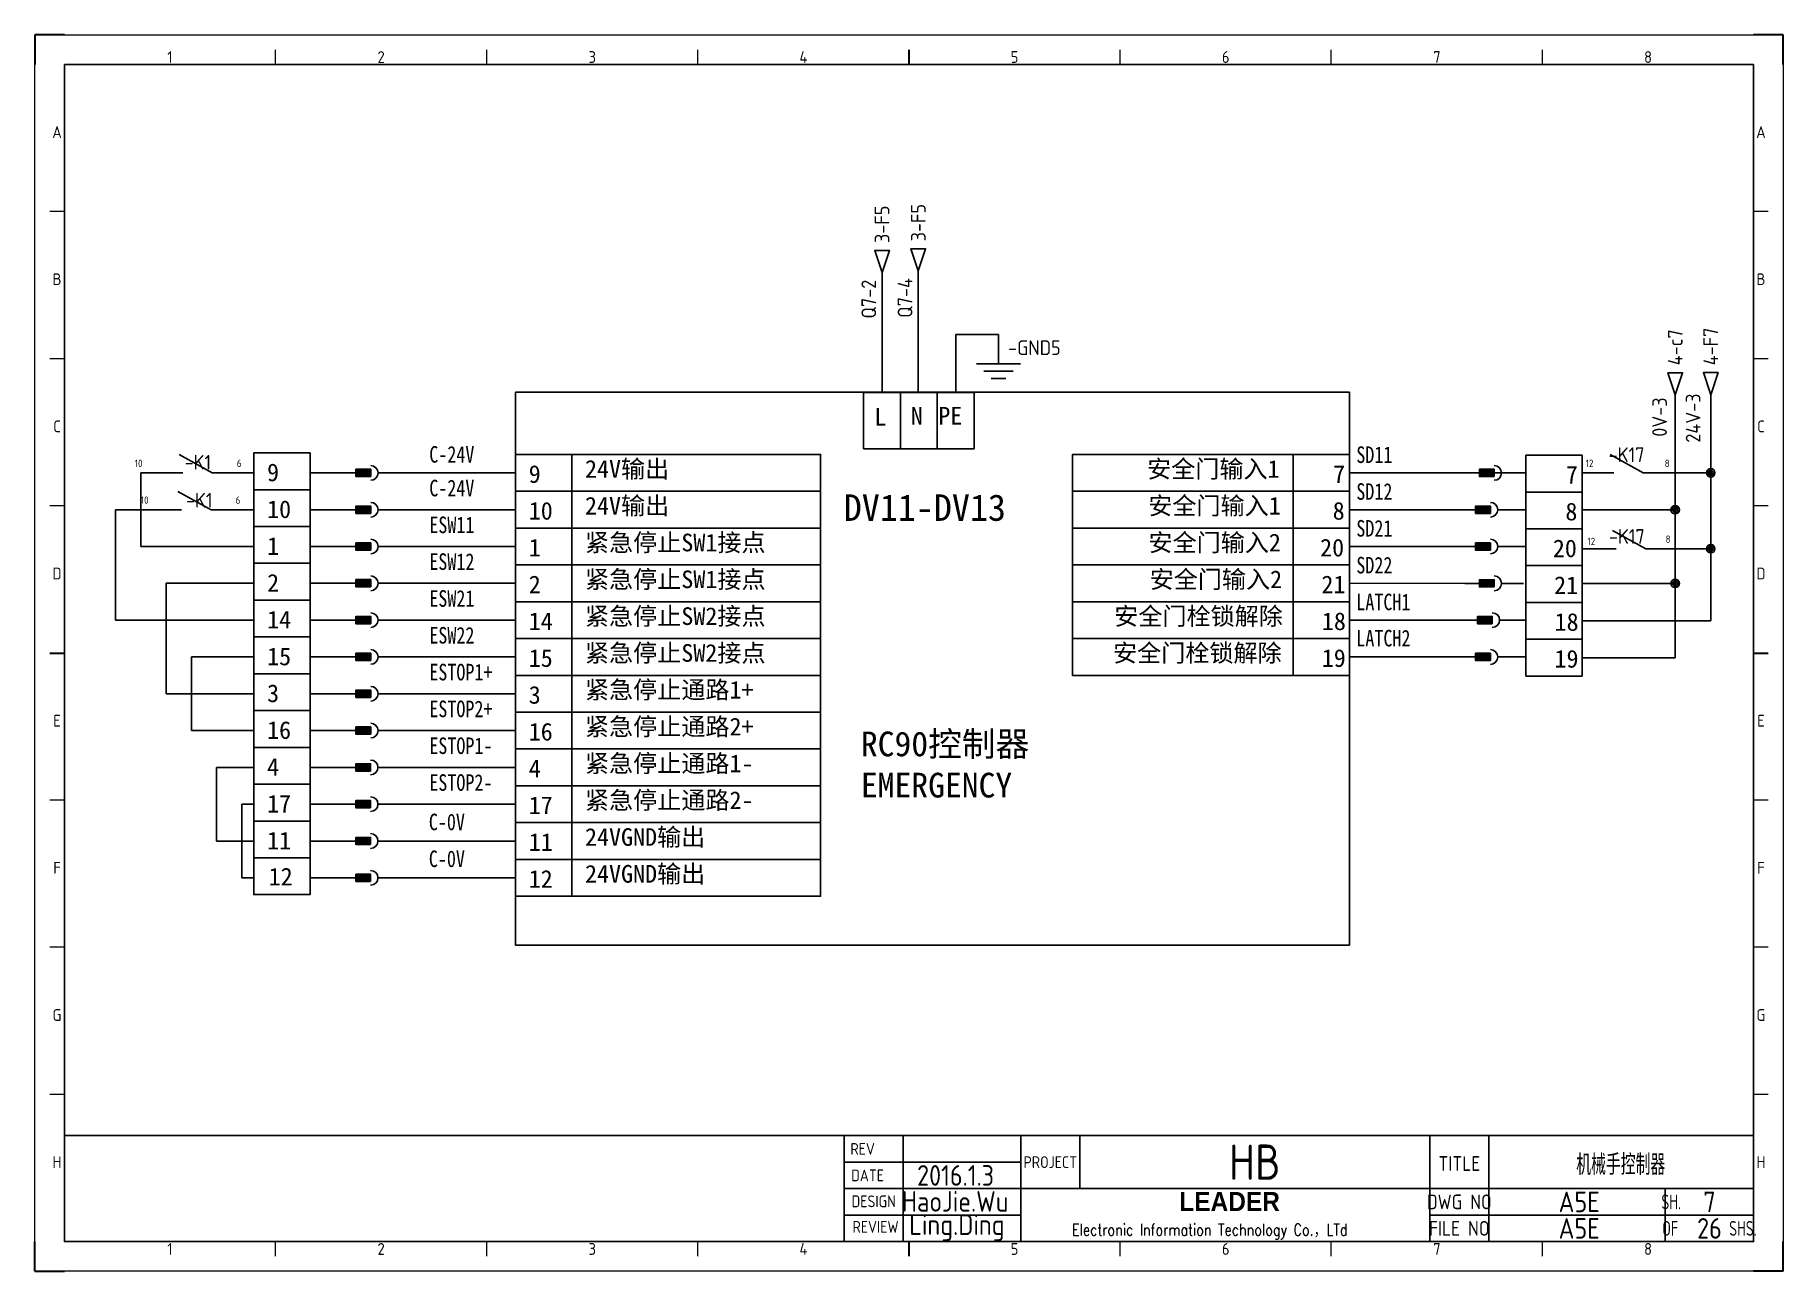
# Model space of a CAD drawing. Header units: millimetres. Extents: x -1699 to 15529, y -2130 to 61.
# Drawn here: x 2331 to 2925, y -2123 to -1703 of the extents above; entities that cross this region are included whole.
import ezdxf
from ezdxf.enums import TextEntityAlignment as Align

# ---------------------------------------------------------------- set-up
doc = ezdxf.new("R2010")
doc.units = ezdxf.units.MM
doc.header["$LTSCALE"] = 10
for name, color, linetype in [('AE_BOR', 1, 'Continuous'), ('BLK_2.5mm^2', 7, 'Continuous'), ('SYMS', 7, 'Continuous'), ('TAGS', 51, 'Continuous'), ('TERMS', 123, 'Continuous'), ('WIREREF_DEST', 61, 'Continuous'), ('XREF', 7, 'Continuous'), ('YEL_14_THHN', 7, 'Continuous'), ('图框_标题栏属性', 1, 'Continuous'), ('图框_标题栏文字', 6, 'Continuous')]:
    doc.layers.add(name, color=color, linetype=linetype)
doc.styles.add('ACGBTS', font='ISOCP.SHX')
doc.styles.add('CCFS', font='', dxfattribs={"height": 0.7})
doc.styles.get("Standard").update_dxf_attribs({"font": 'simplex.shx', "width": 0.8, "height": 1.625, "bigfont": 'spec_bar.shx'})
doc.styles.add('sxj', font='', dxfattribs={"height": 5})
doc.styles.add('WD_IEC', font='ISOCP2.shx', dxfattribs={"height": 4, "bigfont": 'gbcbig.shx'})
doc.styles.add('工程字', font='gbenor.shx', dxfattribs={"bigfont": 'gbcbig.shx'})
doc.styles.get('CCFS').set_extended_font_data('SimSun')
doc.styles.get('sxj').set_extended_font_data('SimSun')

msp = doc.modelspace()

# ---------------------------------------------------------------- texts
at = {"attachment_point": 1}
for s, width, gutter_width, insert, char_height, style in [('N', 29.3004, 1, (2629.11, -1829.27), 6, 'CCFS'), ('PE', 29.3004, 1, (2638.45, -1829.27), 6, 'CCFS'), ('L', 29.3004, 1, (2616.71, -1829.59), 6, 'CCFS'), ('24V输出', 29.3004, 1, (2518.39, -1847.33), 6, 'CCFS'), ('\\pi3.4225;安全门输入1', 49.2437, 1, (2705.98, -1847.33), 6, 'CCFS'), ('9', 29.3004, 1, (2410.36, -1848.52), 6, 'CCFS'), ('9', 29.3004, 1, (2499.27, -1849.07), 6, 'CCFS'), ('\\pi26.067;7', 29.3004, 1, (2746.55, -1849.07), 6, 'CCFS'), ('\\pi26.067;7', 29.3004, 1, (2825.63, -1849.31), 6, 'CCFS'), ('24V输出', 29.3004, 1, (2518.39, -1859.84), 6, 'CCFS'), ('\\P{\\H1.8x;  DV11-DV13}', 47.4285, 25, (2606.33, -1850.65), 5, 'sxj'), ('\\pi8.6148;安全门输入1', 54.436, 1, (2701.18, -1859.84), 6, 'CCFS'), ('10', 29.3004, 1, (2410.36, -1861.03), 6, 'CCFS'), ('10', 29.3004, 1, (2499.27, -1861.57), 6, 'CCFS'), ('\\pi25.9;8', 29.3004, 1, (2746.55, -1861.57), 6, 'CCFS'), ('\\pi25.9;8', 29.3004, 1, (2825.63, -1861.82), 6, 'CCFS'), ('1', 29.3004, 1, (2410.36, -1873.54), 6, 'CCFS'), ('1', 29.3004, 1, (2499.27, -1874.08), 6, 'CCFS'), ('紧急停止SW1接点', 73.2002, 1, (2518.39, -1872.35), 6, 'CCFS'), ('\\pi7.0813;安全门输入2', 53.2378, 1, (2702.78, -1872.35), 6, 'CCFS'), ('\\pi21.634;20', 29.3004, 1, (2746.55, -1874.08), 6, 'CCFS'), ('\\pi21.634;20', 29.3004, 1, (2825.63, -1874.33), 6, 'CCFS'), ('2', 29.3004, 1, (2410.36, -1886.05), 6, 'CCFS'), ('2', 29.3004, 1, (2499.27, -1886.59), 6, 'CCFS'), ('紧急停止SW1接点', 70.7084, 1, (2518.39, -1884.85), 6, 'CCFS'), ('\\pi7.0813;安全门输入2', 53.2378, 1, (2703.18, -1884.85), 6, 'CCFS'), ('\\pi22.067;21', 29.3004, 1, (2746.55, -1886.59), 6, 'CCFS'), ('\\pi22.067;21', 29.3004, 1, (2825.63, -1886.84), 6, 'CCFS'), ('14', 29.3004, 1, (2410.36, -1898.56), 6, 'CCFS'), ('14', 29.3004, 1, (2499.27, -1899.1), 6, 'CCFS'), ('紧急停止SW2接点', 70.978, 1, (2518.39, -1897.36), 6, 'CCFS'), ('\\pi5.1531;安全门栓锁解除', 64.2816, 1, (2693.07, -1897.36), 6, 'CCFS'), ('\\pi22.234;18', 29.3004, 1, (2746.55, -1899.1), 6, 'CCFS'), ('\\pi22.234;18', 29.3004, 1, (2825.63, -1899.34), 6, 'CCFS'), ('15', 29.3004, 1, (2410.36, -1911.06), 6, 'CCFS'), ('15', 29.3004, 1, (2499.27, -1911.61), 6, 'CCFS'), ('紧急停止SW2接点', 77.9616, 1, (2518.39, -1909.87), 6, 'CCFS'), ('\\pi7.1501;安全门栓锁解除', 66.2786, 1, (2690.67, -1909.87), 6, 'CCFS'), ('\\pi22.2;19', 29.3004, 1, (2746.55, -1911.61), 6, 'CCFS'), ('\\pi22.2;19', 29.3004, 1, (2825.63, -1911.85), 6, 'CCFS'), ('3', 29.3004, 1, (2410.36, -1923.57), 6, 'CCFS'), ('3', 29.3004, 1, (2499.27, -1924.12), 6, 'CCFS'), ('紧急停止通路1+', 82.451, 1, (2518.39, -1922.38), 6, 'CCFS'), ('16', 29.3004, 1, (2410.36, -1936.08), 6, 'CCFS'), ('紧急停止通路2+', 90.471, 1, (2518.39, -1934.89), 6, 'CCFS'), ('16', 29.3004, 1, (2499.27, -1936.63), 6, 'CCFS'), ('RC90控制器\\PEMERGENCY', 63.3083, 1, (2612.13, -1939.58), 8.4, 'CCFS'), ('紧急停止通路1-', 91.4696, 1, (2518.39, -1947.4), 6, 'CCFS'), ('4', 29.3004, 1, (2410.36, -1948.59), 6, 'CCFS'), ('4', 29.3004, 1, (2499.27, -1949.13), 6, 'CCFS'), ('紧急停止通路2-', 91.9688, 1, (2518.39, -1959.9), 6, 'CCFS'), ('17', 29.3004, 1, (2410.36, -1961.1), 6, 'CCFS'), ('17', 29.3004, 1, (2499.27, -1961.64), 6, 'CCFS'), ('24VGND输出', 49.2789, 1, (2518.39, -1972.41), 6, 'CCFS'), ('11', 29.3004, 1, (2410.36, -1973.61), 6, 'CCFS'), ('11', 29.3004, 1, (2499.27, -1974.15), 6, 'CCFS'), ('12', 29.3004, 1, (2410.9, -1985.86), 6, 'CCFS'), ('12', 29.3004, 1, (2499.27, -1986.66), 6, 'CCFS'), ('24VGND输出', 49.2789, 1, (2518.39, -1984.92), 6, 'CCFS')]:
    msp.add_mtext_dynamic_manual_height_columns(s, width=width, gutter_width=gutter_width, heights=[0], dxfattribs=dict(at, insert=insert, char_height=char_height, style=style))
at = {"char_height": 5.6314, "width": 13.8793, "attachment_point": 1}
for s, insert in [('{\\fSimSun|b0|i0|c134|p2;C-24V}', (2465.48, -1842.57)), ('{\\fSimSun|b0|i0|c134|p2;SD11}', (2780.49, -1842.69)), ('{\\fSimSun|b0|i0|c134|p2;C-24V}', (2465.48, -1854.02)), ('{\\fSimSun|b0|i0|c134|p2;SD12}', (2780.49, -1855.2)), ('{\\fSimSun|b0|i0|c134|p2;ESW11}', (2465.49, -1866.53)), ('{\\fSimSun|b0|i0|c134|p2;SD21}', (2780.49, -1867.71)), ('{\\fSimSun|b0|i0|c134|p2;ESW12}', (2465.49, -1879.03)), ('{\\fSimSun|b0|i0|c134|p2;SD22}', (2780.49, -1880.22)), ('{\\fSimSun|b0|i0|c134|p2;ESW21}', (2465.49, -1891.54)), ('{\\fSimSun|b0|i0|c134|p2;LATCH1}', (2780.49, -1892.73)), ('{\\fSimSun|b0|i0|c134|p2;ESW22}', (2465.49, -1904.05)), ('{\\fSimSun|b0|i0|c134|p2;LATCH2}', (2780.49, -1905.03)), ('{\\fSimSun|b0|i0|c134|p2;ESTOP1+}', (2465.49, -1916.56)), ('{\\fSimSun|b0|i0|c134|p2;ESTOP2+}', (2465.49, -1929.07)), ('{\\fSimSun|b0|i0|c134|p2;ESTOP1-}', (2465.49, -1941.58)), ('{\\fSimSun|b0|i0|c134|p2;ESTOP2-}', (2465.49, -1954.09)), ('{\\fSimSun|b0|i0|c134|p2;C-0V}', (2465.33, -1967.48)), ('{\\fSimSun|b0|i0|c134|p2;C-0V}', (2465.33, -1979.99))]:
    msp.add_mtext(s, dxfattribs=dict(at, insert=insert))

# ---------------------------------------------------------------- blocks, each defined once
blk = doc.blocks.new('Border')
for p, q in [((584, 410), (10, 410)), ((10, 410), (10, 10)), ((584, 10), (584, 410)), ((10, 10), (584, 10))]:
    blk.add_line(p, q)
at = {"layer": 'AE_BOR', "color": 1, "lineweight": 30}
for p, q in [((10, 420), (0, 420)), ((0, 420), (0, 410)), ((594, 420), (584, 420)), ((594, 410), (594, 420)), ((297, 410), (297, 415)), ((5, 210), (10, 210)), ((584, 210), (589, 210)), ((0, 0), (0, 10)), ((297, 5), (297, 10)), ((594, 0), (594, 10)), ((0, 0), (10, 0)), ((594, 0), (584, 0))]:
    blk.add_line(p, q, dxfattribs=at)
at = {"layer": 'AE_BOR', "color": 1, "lineweight": 15}
for p, q in [((0, 420), (594, 420)), ((0, 0), (0, 420)), ((594, 420), (594, 0)), ((81.75, 410), (81.75, 415)), ((153.5, 410), (153.5, 415)), ((225.25, 410), (225.25, 415)), ((368.75, 410), (368.75, 415)), ((440.5, 410), (440.5, 415)), ((512.25, 410), (512.25, 415)), ((10, 360), (5, 360)), ((589, 360), (584, 360)), ((10, 310), (5, 310)), ((589, 310), (584, 310)), ((10, 260), (5, 260)), ((589, 260), (584, 260)), ((10, 160), (5, 160)), ((589, 160), (584, 160)), ((10, 110), (5, 110)), ((589, 110), (584, 110)), ((10, 60), (5, 60)), ((589, 60), (584, 60)), ((81.75, 5), (81.75, 10)), ((153.5, 5), (153.5, 10)), ((225.25, 5), (225.25, 10)), ((368.75, 5), (368.75, 10)), ((440.5, 5), (440.5, 10)), ((512.25, 5), (512.25, 10)), ((594, 0), (0, 0))]:
    blk.add_line(p, q, dxfattribs=at)
at = {"layer": 'AE_BOR', "color": 1, "lineweight": 15, "style": 'ACGBTS'}
for s, p in [('1', (45.875, 412.5)), ('2', (117.625, 412.5)), ('3', (189.375, 412.5)), ('4', (261.125, 412.5)), ('5', (332.875, 412.5)), ('6', (404.625, 412.5)), ('7', (476.375, 412.5)), ('8', (548.125, 412.5)), ('A', (7.5, 387)), ('A', (586.5, 387)), ('B', (7.5, 337)), ('B', (586.5, 337)), ('C', (7.5, 287)), ('C', (586.5, 287)), ('D', (7.5, 237)), ('D', (586.5, 237)), ('E', (7.5, 187)), ('E', (586.5, 187)), ('F', (7.5, 137)), ('F', (586.5, 137)), ('G', (7.5, 87)), ('G', (586.5, 87)), ('H', (7.5, 37)), ('H', (586.5, 37)), ('1', (45.875, 7.5)), ('2', (117.625, 7.5)), ('3', (189.375, 7.5)), ('4', (261.125, 7.5)), ('5', (332.875, 7.5)), ('6', (404.625, 7.5)), ('7', (476.375, 7.5)), ('8', (548.125, 7.5))]:
    blk.add_text(s, height=4, dxfattribs=at).set_placement(p, align=Align.MIDDLE)
blk = doc.blocks.new('TITLE3')
for p, q in [((-309, 0), (-309, 36)), ((-289, 0), (-289, 36)), ((-249, 0), (-249, 36)), ((-249, 0), (-249, 36)), ((-249, 0), (-249, 36)), ((-229, 36), (-229, 27)), ((-110, 0), (-110, 36)), ((-90, 0), (-90, 36)), ((-309, 27), (-249, 27)), ((-229, 27), (-229, 18)), ((-309, 18), (-248.01, 18)), ((-249, 18), (0, 18)), ((-30, 0), (-30, 18)), ((-309, 9), (-249, 9)), ((-110, 9), (0, 9)), ((-289, 4.18), (-289, 4.18)), ((-289, 4.18), (-289, 4.18))]:
    blk.add_line(p, q)
blk.add_lwpolyline([(-309, 36), (-574, 36), (-574, 0), (-309, 0)], close=True)
blk.add_lwpolyline([(-309, 0), (0, 0), (0, 36), (-309, 36)])
at = {"insert": (-248.01, 16.87), "char_height": 5, "attachment_point": 1}
blk.add_mtext_dynamic_manual_height_columns('\\pi52.854;{\\fArial Black|b0|i0|c0|p34;\\H1.3x;LEADER\\Fsimplex,spec_bar|c134;\\H1.0769x; }\\P\\pi16.37;{\\H0.8x;Electronic Information Technology Co.\\fSimSun|b0|i0|c134|p2;，\\Fsimplex,spec_bar|c134;LTd}', width=138.0147, gutter_width=8.12, heights=[69.93], dxfattribs=at)
at = {"layer": '图框_标题栏属性', "style": '工程字'}
for tag, height, p in [('版本', 7, (-271.17, 31.5)), ('项目', 12, (-169.5, 27)), ('名称', 7, (-45.16, 26.53)), ('日期', 7, (-271.17, 22.5)), ('制图', 7, (-271.33, 13.69)), ('文件', 7, (-59.26, 13.5)), ('页数', 7, (-16.34, 13.5)), ('审核', 7, (-270.7, 4.72)), ('图号', 7, (-59.26, 4.5)), ('总数', 7, (-16.34, 4.5))]:
    blk.add_attdef(tag, text='', height=height, dxfattribs=at).set_placement(p, align=Align.MIDDLE)
at = {"layer": '图框_标题栏文字', "style": '工程字'}
for s, height, p in [('REV', 4, (-302.75, 31.5)), ('DATE', 4, (-301.08, 22.5)), ('PROJECT', 4, (-239, 27)), ('TITLE', 5, (-100, 26.53)), ('DESIGN', 4, (-299, 13.69)), ('DWG NO', 5, (-100, 13.5)), ('REVIEW', 4, (-298.37, 5.01)), ('FILE NO', 5, (-100, 4.5))]:
    blk.add_text(s, height=height, dxfattribs=at).set_placement(p, align=Align.MIDDLE_CENTER)
at = {"layer": '图框_标题栏文字', "style": '工程字', "width": 0.8}
for s, p in [('SH.            ', (-15, 13.5)), ('OF        SHS.', (-15, 4.5))]:
    blk.add_text(s, height=5, dxfattribs=at).set_placement(p, align=Align.MIDDLE_CENTER)
blk = doc.blocks.new('VGND2')
for p, q in [((0, 0), (0, -5)), ((-3.75, -5), (3.75, -5)), ((-2.5, -6.25), (2.5, -6.25)), ((-1.25, -7.5), (1.25, -7.5))]:
    blk.add_line(p, q)
at = {"style": 'WD_IEC'}
for tag, p in [('INST', (-5.25, 2.75)), ('LOC', (-5.25, -0.75)), ('TAG1', (-5.25, -4.25))]:
    blk.add_attdef(tag, text='', height=2.5, dxfattribs=at).set_placement(p, align=Align.RIGHT)
at = {"style": 'WD_IEC', "flags": 1}
blk.add_attdef('X2TERM01', (0, 0), '', height=0.32, dxfattribs=at)
blk = doc.blocks.new('HCN1PJ')
for p, q in [((-2.5, 0), (-5, 0)), ((5, 0), (1.25, 0))]:
    blk.add_line(p, q)
blk.add_lwpolyline([(0, -0.62), (0, 0.62), (-2.5, 0.62), (-2.5, -0.62)], close=True)
blk.add_arc((0, 0), 1.25, 270, 90)
blk.add_solid([(-2.5, -0.62), (0, -0.62), (-2.5, 0.62), (0, 0.62)])
at = {"style": 'WD_IEC'}
for tag, p in [('DESC1', (-2, 19.75)), ('DESC2', (-2, 16.75)), ('DESC3', (-2, 13.75)), ('TAG1', (-2, 4.75)), ('TERM02', (5, 1))]:
    blk.add_attdef(tag, text='', height=2, dxfattribs=at).set_placement(p, align=Align.RIGHT)
at = {"style": 'WD_IEC', "flags": 1}
for tag, p in [('INST', (-2, 10.75)), ('LOC', (-2, 7.75))]:
    blk.add_attdef(tag, text='', height=2, dxfattribs=at).set_placement(p, align=Align.RIGHT)
at = {"style": 'WD_IEC'}
blk.add_attdef('TERM01', (-5, 1), '', height=2, dxfattribs=at)
at = {"style": 'WD_IEC', "flags": 1}
for tag, p, height in [('X4TERM01', (-5, 0), 0.32), ('X2LINK', (-1.25, 1.25), 0.32), ('X1TERM02', (5, 0), 0.32), ('X4TERMDESC01', (-5, -0.52), 0.32), ('ASSYCODE', (-5, -2.5), 1), ('X8LINK', (-1.25, -1.25), 0.32), ('X1TERMDESC02', (5, -0.52), 0.32), ('MFG', (5.25, -3.5), 1.5), ('WDBLKNAM', (-5, -6.87), 1), ('FAMILY', (-5, -4), 1), ('CATDESC', (-5, -5.5), 1), ('CAT', (5.25, -6), 1.5)]:
    blk.add_attdef(tag, p, '', height=height, dxfattribs=at)
blk = doc.blocks.new('HCN2PJ')
for p, q in [((-2.5, 0), (-5, 0)), ((5, 0), (1.25, 0))]:
    blk.add_line(p, q)
blk.add_lwpolyline([(0, -0.62), (0, 0.62), (-2.5, 0.62), (-2.5, -0.62)], close=True)
blk.add_arc((0, 0), 1.25, 270, 90)
blk.add_solid([(-2.5, -0.62), (0, -0.62), (-2.5, 0.62), (0, 0.62)])
at = {"style": 'WD_IEC'}
for tag, p in [('DESC1', (-2, 19.75)), ('DESC2', (-2, 16.75)), ('DESC3', (-2, 13.75)), ('TAG2', (-2, 4.75)), ('TERM02', (5, 1))]:
    blk.add_attdef(tag, text='', height=2, dxfattribs=at).set_placement(p, align=Align.RIGHT)
at = {"style": 'WD_IEC', "flags": 1}
for tag, p in [('INST', (-2, 10.75)), ('LOC', (-2, 7.75))]:
    blk.add_attdef(tag, text='', height=2, dxfattribs=at).set_placement(p, align=Align.RIGHT)
at = {"style": 'WD_IEC'}
blk.add_attdef('TERM01', (-5, 1), '', height=2, dxfattribs=at)
at = {"style": 'WD_IEC', "flags": 1}
for tag, p, height in [('X4TERM01', (-5, 0), 0.32), ('X2LINK', (-1.25, 1.25), 0.32), ('X1TERM02', (5, 0), 0.32), ('X4TERMDESC01', (-5, -0.52), 0.32), ('X8LINK', (-1.25, -1.25), 0.32), ('X1TERMDESC02', (5, -0.52), 0.32), ('FAMILY', (-5, -4), 1)]:
    blk.add_attdef(tag, p, '', height=height, dxfattribs=at)
blk = doc.blocks.new('HCR21')
for p, q in [((2.5, 0), (-3.12, 3.12)), ((-7.5, 0), (-2.5, 0)), ((2.5, 0), (7.5, 0))]:
    blk.add_line(p, q)
at = {"style": 'WD_IEC'}
for tag, p in [('INST', (-2.5, 10.12)), ('LOC', (-2.5, 7.12)), ('TAG2', (-2.5, 4.12)), ('DESC1', (-2.5, -9.25)), ('DESC2', (-2.5, -12.25)), ('DESC3', (-2.5, -15.25))]:
    blk.add_attdef(tag, text='', height=2.5, dxfattribs=at).set_placement(p, align=Align.RIGHT)
for tag, p, height, flags in [('TERM01', (-7.5, 1), 2, 8), ('X4TERM01', (-7.5, 0), 0.32, 1), ('X2LINK', (0, 2.27), 0.32, 1), ('X8LINK', (0, 0.77), 0.32, 1), ('X1TERM02', (7.5, 0), 0.32, 1), ('CONTACT', (6.5, -2.25), 1, 1), ('FAMILY', (6.5, -3.75), 1, 1), ('COMMON', (7.75, -3.5), 1, 1)]:
    blk.add_attdef(tag, p, '', height=height, dxfattribs=dict(at, flags=flags))
at = {"style": 'WD_IEC', "flags": 8}
for tag, height, p in [('TERM02', 2, (7.5, 1)), ('XREF', 2.5, (-2.5, -6.25))]:
    blk.add_attdef(tag, text='', height=height, dxfattribs=at).set_placement(p, align=Align.RIGHT)
blk = doc.blocks.new('HA1D2')
blk.add_lwpolyline([(0, 0), (-1.25, 3.75), (1.25, 3.75)], close=True)
at = {"style": 'WD_IEC'}
blk.add_attdef('XREF', text='', height=2.5, rotation=90, dxfattribs=at).set_placement((0, 5), align=Align.MIDDLE_LEFT)
at = {"style": 'WD_IEC', "flags": 1}
blk.add_attdef('SIGCODE', text='', height=1, dxfattribs=at).set_placement((-2.5, 1.8), align=Align.RIGHT)
blk.add_attdef('X8TERM01', (0, 0), '', height=0.32, dxfattribs=at)
at = {"style": 'WD_IEC', "flags": 8}
blk.add_attdef('WIRENO', text='', height=2.5, rotation=90, dxfattribs=at).set_placement((-1, -1.25), align=Align.RIGHT)
at = {"style": 'WD_IEC'}
blk.add_attdef('DESC1', text='', height=2.5, rotation=90, dxfattribs=at).set_placement((1, -1.25), align=Align.TOP_RIGHT)
blk = doc.blocks.new('WDDOT')
for radius in [0.72, 0.449, 0.223]:
    blk.add_circle((0, 0), radius)

# ---------------------------------------------------------------- linework, layer by layer
at = {"color": 2}
for p, q in [((2367.45, -1851.69), (2367.45, -1876.71)), ((2467.39, -1851.69), (2455.57, -1851.69)), ((2467.39, -1851.69), (2494.76, -1851.69)), ((2809.57, -1851.69), (2778.15, -1851.69)), ((2809.57, -1851.69), (2817.34, -1851.69)), ((2857.98, -1851.69), (2857.23, -1851.69)), ((2887.98, -1851.69), (2900.92, -1851.69)), ((2358.86, -1864.2), (2358.86, -1901.72)), ((2467.39, -1864.2), (2455.57, -1864.2)), ((2467.39, -1864.2), (2494.76, -1864.2)), ((2778.15, -1864.2), (2816.04, -1864.2)), ((2888.85, -1864.2), (2857.23, -1864.2)), ((2494.76, -1876.71), (2455.57, -1876.71)), ((2778.15, -1876.71), (2816.04, -1876.71)), ((2376.05, -1889.21), (2376.05, -1926.74)), ((2494.76, -1889.21), (2455.57, -1889.21)), ((2817.34, -1889.22), (2778.15, -1889.21)), ((2857.23, -1889.22), (2888.85, -1889.22)), ((2494.76, -1901.72), (2455.57, -1901.72)), ((2778.15, -1901.72), (2816.69, -1901.72)), ((2857.23, -1901.97), (2900.92, -1901.97)), ((2384.64, -1914.23), (2384.64, -1939.25)), ((2494.76, -1914.23), (2455.57, -1914.23)), ((2778.15, -1914.24), (2816.04, -1914.24)), ((2857.23, -1914.48), (2888.85, -1914.48)), ((2494.76, -1926.74), (2455.57, -1926.74)), ((2494.76, -1939.25), (2455.57, -1939.25)), ((2393.23, -1951.76), (2393.23, -1976.77)), ((2494.76, -1951.76), (2455.57, -1951.76)), ((2401.82, -1964.26), (2401.82, -1989.28)), ((2494.76, -1964.26), (2462.94, -1964.26)), ((2494.76, -1976.77), (2455.57, -1976.77)), ((2494.76, -1989.28), (2462.94, -1989.28))]:
    msp.add_line(p, q, dxfattribs=at)
for p, q in [((2778.15, -1851.69), (2831.21, -1851.69)), ((2837.34, -1851.69), (2838.1, -1851.69)), ((2885.5, -1877.47), (2900.92, -1877.47))]:
    msp.add_line(p, q)
for points in [[(2494.76, -1824.31), (2778.15, -1824.31), (2778.15, -2012.12), (2494.76, -2012.12)], [(2613.08, -1824.35), (2613.08, -1843.47), (2625.59, -1843.47), (2625.59, -1824.35)], [(2625.59, -1824.35), (2625.59, -1843.47), (2638.1, -1843.47), (2638.1, -1824.35)], [(2638.1, -1824.35), (2638.1, -1843.47), (2650.6, -1843.47), (2650.6, -1824.35)], [(2424.98, -1844.89), (2405.85, -1844.89), (2405.85, -1857.4), (2424.98, -1857.4)], [(2513.89, -1845.43), (2494.76, -1845.43), (2494.76, -1857.94), (2513.89, -1857.94)], [(2513.89, -1845.43), (2598.42, -1845.43), (2598.42, -1857.94), (2513.89, -1857.94)], [(2759.02, -1845.43), (2684.1, -1845.43), (2684.1, -1857.94), (2759.02, -1857.94)], [(2759.02, -1845.43), (2778.15, -1845.43), (2778.15, -1857.94), (2759.02, -1857.94)], [(2838.1, -1845.68), (2857.23, -1845.68), (2857.23, -1858.19), (2838.1, -1858.19)], [(2424.98, -1857.4), (2405.85, -1857.4), (2405.85, -1869.91), (2424.98, -1869.91)], [(2513.89, -1857.94), (2494.76, -1857.94), (2494.76, -1870.45), (2513.89, -1870.45)], [(2513.89, -1857.94), (2598.42, -1857.94), (2598.42, -1870.45), (2513.89, -1870.45)], [(2759.02, -1857.94), (2684.1, -1857.94), (2684.1, -1870.45), (2759.02, -1870.45)], [(2759.02, -1857.94), (2778.15, -1857.94), (2778.15, -1870.45), (2759.02, -1870.45)], [(2838.1, -1858.19), (2857.23, -1858.19), (2857.23, -1870.7), (2838.1, -1870.7)], [(2424.98, -1869.91), (2405.85, -1869.91), (2405.85, -1882.42), (2424.98, -1882.42)], [(2513.89, -1870.45), (2494.76, -1870.45), (2494.76, -1882.96), (2513.89, -1882.96)], [(2513.89, -1870.45), (2598.42, -1870.45), (2598.42, -1882.96), (2513.89, -1882.96)], [(2759.02, -1870.45), (2684.1, -1870.45), (2684.1, -1882.96), (2759.02, -1882.96)], [(2759.02, -1870.45), (2778.15, -1870.45), (2778.15, -1882.96), (2759.02, -1882.96)], [(2838.1, -1870.7), (2857.23, -1870.7), (2857.23, -1883.2), (2838.1, -1883.2)], [(2424.98, -1882.42), (2405.85, -1882.42), (2405.85, -1894.92), (2424.98, -1894.92)], [(2513.89, -1882.96), (2494.76, -1882.96), (2494.76, -1895.47), (2513.89, -1895.47)], [(2513.89, -1882.96), (2598.42, -1882.96), (2598.42, -1895.47), (2513.89, -1895.47)], [(2759.02, -1882.96), (2684.1, -1882.96), (2684.1, -1895.47), (2759.02, -1895.47)], [(2759.02, -1882.96), (2778.15, -1882.96), (2778.15, -1895.47), (2759.02, -1895.47)], [(2838.1, -1883.2), (2857.23, -1883.2), (2857.23, -1895.71), (2838.1, -1895.71)], [(2424.98, -1894.92), (2405.85, -1894.92), (2405.85, -1907.43), (2424.98, -1907.43)], [(2513.89, -1895.47), (2494.76, -1895.47), (2494.76, -1907.98), (2513.89, -1907.98)], [(2513.89, -1895.47), (2598.42, -1895.47), (2598.42, -1907.98), (2513.89, -1907.98)], [(2759.02, -1895.47), (2684.1, -1895.47), (2684.1, -1907.98), (2759.02, -1907.98)], [(2759.02, -1895.47), (2778.15, -1895.47), (2778.15, -1907.98), (2759.02, -1907.98)], [(2838.1, -1895.71), (2857.23, -1895.71), (2857.23, -1908.22), (2838.1, -1908.22)], [(2424.98, -1907.43), (2405.85, -1907.43), (2405.85, -1919.94), (2424.98, -1919.94)], [(2513.89, -1907.98), (2494.76, -1907.98), (2494.76, -1920.49), (2513.89, -1920.49)], [(2513.89, -1907.98), (2598.42, -1907.98), (2598.42, -1920.49), (2513.89, -1920.49)], [(2759.02, -1907.98), (2684.1, -1907.98), (2684.1, -1920.49), (2759.02, -1920.49)], [(2759.02, -1907.98), (2778.15, -1907.98), (2778.15, -1920.49), (2759.02, -1920.49)], [(2838.1, -1908.22), (2857.23, -1908.22), (2857.23, -1920.73), (2838.1, -1920.73)], [(2424.98, -1919.94), (2405.85, -1919.94), (2405.85, -1932.45), (2424.98, -1932.45)], [(2513.89, -1920.49), (2494.76, -1920.49), (2494.76, -1932.99), (2513.89, -1932.99)], [(2513.89, -1920.49), (2598.42, -1920.49), (2598.42, -1932.99), (2513.89, -1932.99)], [(2424.98, -1932.45), (2405.85, -1932.45), (2405.85, -1944.96), (2424.98, -1944.96)], [(2513.89, -1932.99), (2494.76, -1932.99), (2494.76, -1945.5), (2513.89, -1945.5)], [(2513.89, -1932.99), (2598.42, -1932.99), (2598.42, -1945.5), (2513.89, -1945.5)], [(2424.98, -1944.96), (2405.85, -1944.96), (2405.85, -1957.47), (2424.98, -1957.47)], [(2513.89, -1945.5), (2494.76, -1945.5), (2494.76, -1958.01), (2513.89, -1958.01)], [(2513.89, -1945.5), (2598.42, -1945.5), (2598.42, -1958.01), (2513.89, -1958.01)], [(2424.98, -1957.47), (2405.85, -1957.47), (2405.85, -1969.98), (2424.98, -1969.98)], [(2513.89, -1958.01), (2494.76, -1958.01), (2494.76, -1970.52), (2513.89, -1970.52)], [(2513.89, -1958.01), (2598.42, -1958.01), (2598.42, -1970.52), (2513.89, -1970.52)], [(2424.98, -1969.98), (2405.85, -1969.98), (2405.85, -1982.48), (2424.98, -1982.48)], [(2513.89, -1970.52), (2494.76, -1970.52), (2494.76, -1983.03), (2513.89, -1983.03)], [(2513.89, -1970.52), (2598.42, -1970.52), (2598.42, -1983.03), (2513.89, -1983.03)], [(2424.98, -1982.48), (2405.85, -1982.48), (2405.85, -1994.99), (2424.98, -1994.99)], [(2513.89, -1983.03), (2494.76, -1983.03), (2494.76, -1995.54), (2513.89, -1995.54)], [(2513.89, -1983.03), (2598.42, -1983.03), (2598.42, -1995.54), (2513.89, -1995.54)]]:
    msp.add_lwpolyline(points, close=True)
at = {"layer": 'BLK_2.5mm^2'}
for p, q in [((2836.04, -1864.2), (2838.1, -1864.2)), ((2836.04, -1876.71), (2836.04, -1876.71)), ((2836.04, -1876.71), (2838.1, -1876.71)), ((2836.69, -1901.72), (2838.1, -1901.72)), ((2836.04, -1914.24), (2838.1, -1914.24))]:
    msp.add_line(p, q, dxfattribs=at)
at = {"layer": 'SYMS'}
msp.add_line((2858.83, -1877.47), (2857.23, -1877.47), dxfattribs=at)
at = {"layer": 'YEL_14_THHN'}
for p, q in [((2619.33, -1824.35), (2619.33, -1783.57)), ((2631.65, -1783.01), (2631.65, -1824.3)), ((2644.35, -1824.35), (2644.35, -1804.62)), ((2644.35, -1804.62), (2658.88, -1804.62)), ((2888.85, -1914.48), (2888.85, -1825.14)), ((2900.92, -1901.97), (2900.92, -1825.13)), ((2379.57, -1851.69), (2367.45, -1851.69)), ((2405.85, -1851.69), (2401.72, -1851.69)), ((2435.57, -1851.69), (2425.18, -1851.69)), ((2375.07, -1864.2), (2358.86, -1864.2)), ((2405.85, -1864.2), (2401.31, -1864.2)), ((2435.57, -1864.2), (2425.03, -1864.2)), ((2425.03, -1864.2), (2425.03, -1873.72)), ((2435.57, -1876.71), (2425.03, -1876.71)), ((2435.57, -1889.21), (2424.88, -1889.21)), ((2456.75, -1889.21), (2455.57, -1889.21)), ((2435.57, -1901.72), (2425.18, -1901.72)), ((2435.57, -1914.23), (2425.03, -1914.23)), ((2435.57, -1926.74), (2425.03, -1926.74)), ((2456.75, -1926.74), (2455.57, -1926.74)), ((2435.57, -1939.25), (2424.88, -1939.25)), ((2405.85, -1951.76), (2393.23, -1951.76)), ((2435.55, -1951.76), (2425.18, -1951.76)), ((2405.85, -1964.26), (2401.82, -1964.26)), ((2435.55, -1964.26), (2424.97, -1964.26)), ((2462.94, -1964.26), (2455.57, -1964.26)), ((2405.85, -1976.77), (2393.23, -1976.77)), ((2424.96, -1976.77), (2435.55, -1976.77)), ((2401.82, -1989.28), (2406.01, -1989.28)), ((2435.55, -1989.28), (2424.96, -1989.28))]:
    msp.add_line(p, q, dxfattribs=at)
at = {"layer": 'YEL_14_THHN', "color": 2}
for p, q in [((2405.85, -1876.71), (2367.45, -1876.71)), ((2405.81, -1889.21), (2376.05, -1889.21)), ((2405.85, -1901.72), (2358.86, -1901.72)), ((2405.85, -1914.23), (2384.64, -1914.23)), ((2405.81, -1926.74), (2376.05, -1926.74)), ((2405.85, -1939.25), (2384.64, -1939.25)), ((2462.94, -1989.28), (2455.57, -1989.28))]:
    msp.add_line(p, q, dxfattribs=at)

# ---------------------------------------------------------------- block references
ref = msp.add_blockref('TITLE3', (2915.49, -2112.89))
ref.add_attrib('总数', '26', dxfattribs={"layer": '图框_标题栏属性', "height": 7, "style": '工程字'}).set_placement((2900.49, -2108.39), align=Align.MIDDLE)
ref.add_attrib('页数', '7', dxfattribs={"layer": '图框_标题栏属性', "height": 7, "style": '工程字'}).set_placement((2900.49, -2099.39), align=Align.MIDDLE)
ref.add_attrib('文件', 'A5E', dxfattribs={"layer": '图框_标题栏属性', "height": 7, "style": '工程字'}).set_placement((2856.23, -2099.39), align=Align.MIDDLE)
ref.add_attrib('图号', 'A5E', dxfattribs={"layer": '图框_标题栏属性', "height": 7, "style": '工程字'}).set_placement((2856.23, -2108.39), align=Align.MIDDLE)
ref.add_attrib('名称', '机械手控制器', dxfattribs={"layer": '图框_标题栏属性', "height": 7, "style": '工程字'}).set_placement((2870.33, -2086.36), align=Align.MIDDLE)
ref.add_attrib('项目', 'HB', dxfattribs={"layer": '图框_标题栏属性', "height": 12, "style": '工程字'}).set_placement((2745.99, -2085.89), align=Align.MIDDLE)
ref.add_attrib('审核', 'Ling.Ding', dxfattribs={"layer": '图框_标题栏属性', "height": 7, "style": '工程字'}).set_placement((2644.78, -2108.17), align=Align.MIDDLE)
ref.add_attrib('制图', 'HaoJie.Wu', dxfattribs={"layer": '图框_标题栏属性', "height": 7, "style": '工程字'}).set_placement((2644.16, -2099.2), align=Align.MIDDLE)
ref.add_attrib('日期', '2016.1.3', dxfattribs={"layer": '图框_标题栏属性', "height": 7, "style": '工程字'}).set_placement((2644.32, -2090.39), align=Align.MIDDLE)
at = {"layer": 'AE_BOR'}
msp.add_blockref('Border', (2331.49, -2122.89), dxfattribs=at)
at = {"layer": 'SYMS'}
ref = msp.add_blockref('HA1D2', (2619.33, -1783.57), dxfattribs=dict(at, xscale=2, yscale=2, zscale=2))
ref.add_attrib('XREF', '3-F5', dxfattribs={"layer": 'XREF', "height": 5, "rotation": 90, "style": 'WD_IEC'}).set_placement((2619.33, -1773.57), align=Align.MIDDLE_LEFT)
ref.add_attrib('WIRENO', 'Q7-2', dxfattribs={"layer": 'WIREREF_DEST', "height": 5, "rotation": 90, "style": 'WD_IEC', "flags": 8}).set_placement((2617.33, -1786.07), align=Align.RIGHT)
ref = msp.add_blockref('HA1D2', (2631.65, -1783.01), dxfattribs=dict(at, xscale=2, yscale=2, zscale=2))
ref.add_attrib('XREF', '3-F5', dxfattribs={"layer": 'XREF', "height": 5, "rotation": 90, "style": 'WD_IEC'}).set_placement((2631.65, -1773.01), align=Align.MIDDLE_LEFT)
ref.add_attrib('WIRENO', 'Q7-4', dxfattribs={"layer": 'WIREREF_DEST', "height": 5, "rotation": 90, "style": 'WD_IEC', "flags": 8}).set_placement((2629.65, -1785.51), align=Align.RIGHT)
ref = msp.add_blockref('VGND2', (2658.88, -1804.62), dxfattribs=dict(at, xscale=2, yscale=2, zscale=2))
ref.add_attrib('TAG1', '-GND5', dxfattribs={"layer": 'TAGS', "height": 5, "style": 'WD_IEC'}).set_placement((2680.04, -1811.66), align=Align.RIGHT)
ref = msp.add_blockref('HA1D2', (2888.85, -1825.14), dxfattribs=dict(at, xscale=2, yscale=2, zscale=2))
ref.add_attrib('XREF', '4-c7', dxfattribs={"layer": 'XREF', "height": 5, "rotation": 90, "style": 'WD_IEC'}).set_placement((2888.85, -1815.14), align=Align.MIDDLE_LEFT)
ref.add_attrib('WIRENO', '0V-3', dxfattribs={"layer": 'WIREREF_DEST', "height": 5, "rotation": 90, "style": 'WD_IEC', "flags": 8}).set_placement((2886.04, -1826.07), align=Align.RIGHT)
ref = msp.add_blockref('HA1D2', (2900.92, -1825.13), dxfattribs=dict(at, xscale=2, yscale=2, zscale=2))
ref.add_attrib('XREF', '4-F7', dxfattribs={"layer": 'XREF', "height": 5, "rotation": 90, "style": 'WD_IEC'}).set_placement((2900.92, -1815.13), align=Align.MIDDLE_LEFT)
ref.add_attrib('WIRENO', '24V-3', dxfattribs={"layer": 'WIREREF_DEST', "height": 5, "rotation": 90, "style": 'WD_IEC', "flags": 8}).set_placement((2897.44, -1824.72), align=Align.RIGHT)
ref = msp.add_blockref('HCR21', (2386.72, -1851.69), dxfattribs=dict(at, xscale=2, yscale=2, zscale=2))
ref.add_attrib('TERM02', '6', dxfattribs={"layer": 'TERMS', "height": 2.5, "style": 'WD_IEC', "flags": 8}).set_placement((2401.72, -1849.69), align=Align.RIGHT)
ref.add_attrib('TERM01', '10', (2365.38, -1849.69), dxfattribs={"layer": 'TERMS', "height": 2.5, "style": 'WD_IEC', "flags": 8})
ref.add_attrib('TAG2', '-K1', dxfattribs={"layer": 'TAGS', "height": 5, "style": 'WD_IEC'}).set_placement((2391.34, -1850.57), align=Align.RIGHT)
ref = msp.add_blockref('HCR21', (2872.98, -1851.69), dxfattribs=dict(at, xscale=2, yscale=2, zscale=2))
ref.add_attrib('TERM02', '8', dxfattribs={"layer": 'TERMS', "height": 2.5, "style": 'WD_IEC', "flags": 8}).set_placement((2886.97, -1849.69), align=Align.RIGHT)
ref.add_attrib('TERM01', '12', (2858.42, -1849.69), dxfattribs={"layer": 'TERMS', "height": 2.5, "style": 'WD_IEC', "flags": 8})
ref.add_attrib('TAG2', '-K17', dxfattribs={"layer": 'TAGS', "height": 5, "style": 'WD_IEC'}).set_placement((2878.4, -1848.02), align=Align.RIGHT)
at = {"layer": 'SYMS', "xscale": 2, "yscale": 2, "zscale": 2}
for name, p in [('HCN1PJ', (2445.57, -1851.69)), ('HCN1PJ', (2827.34, -1851.69)), ('WDDOT', (2900.92, -1851.69)), ('HCN2PJ', (2445.57, -1864.2)), ('HCN2PJ', (2826.04, -1864.2)), ('WDDOT', (2888.85, -1864.2)), ('HCN2PJ', (2445.57, -1876.71)), ('HCN2PJ', (2826.04, -1876.71)), ('WDDOT', (2900.92, -1877.47)), ('HCN2PJ', (2445.57, -1889.21)), ('HCN2PJ', (2827.34, -1889.22)), ('WDDOT', (2888.85, -1889.22)), ('HCN2PJ', (2445.57, -1901.72)), ('HCN2PJ', (2826.69, -1901.72)), ('HCN2PJ', (2445.57, -1914.23)), ('HCN2PJ', (2826.04, -1914.24)), ('HCN2PJ', (2445.57, -1926.74)), ('HCN2PJ', (2445.57, -1939.25)), ('HCN2PJ', (2445.55, -1951.76)), ('HCN2PJ', (2445.55, -1964.26)), ('HCN2PJ', (2445.55, -1976.77)), ('HCN2PJ', (2445.55, -1989.28))]:
    msp.add_blockref(name, p, dxfattribs=at)
at = {"layer": 'SYMS'}
ref = msp.add_blockref('HCR21', (2386.31, -1864.2), dxfattribs=dict(at, xscale=2, yscale=2, zscale=2))
ref.add_attrib('TERM02', '6', dxfattribs={"layer": 'TERMS', "height": 2.5, "style": 'WD_IEC', "flags": 8}).set_placement((2401.31, -1862.2), align=Align.RIGHT)
ref.add_attrib('TERM01', '10', (2367.45, -1862.2), dxfattribs={"layer": 'TERMS', "height": 2.5, "style": 'WD_IEC', "flags": 8})
ref.add_attrib('TAG2', '-K1', dxfattribs={"layer": 'TAGS', "height": 5, "style": 'WD_IEC'}).set_placement((2391.82, -1863.49), align=Align.RIGHT)
ref = msp.add_blockref('HCR21', (2873.83, -1877.47), dxfattribs=dict(at, xscale=2, yscale=2, zscale=2))
ref.add_attrib('TERM02', '8', dxfattribs={"layer": 'TERMS', "height": 2.5, "style": 'WD_IEC', "flags": 8}).set_placement((2887.29, -1875.47), align=Align.RIGHT)
ref.add_attrib('TERM01', '12', (2859.01, -1876.22), dxfattribs={"layer": 'TERMS', "height": 2.5, "style": 'WD_IEC', "flags": 8})
ref.add_attrib('TAG2', '-K17', dxfattribs={"layer": 'TAGS', "height": 5, "style": 'WD_IEC'}).set_placement((2878.49, -1875.78), align=Align.RIGHT)

msp.set_redraw_order([(e.dxf.handle, doc.entitydb.next_handle()) for e in msp.query("TEXT MTEXT ATTDEF DIMENSION ARC_DIMENSION")])  # texts and dimensions are drawn at this point

doc.saveas('drawing.dxf')
